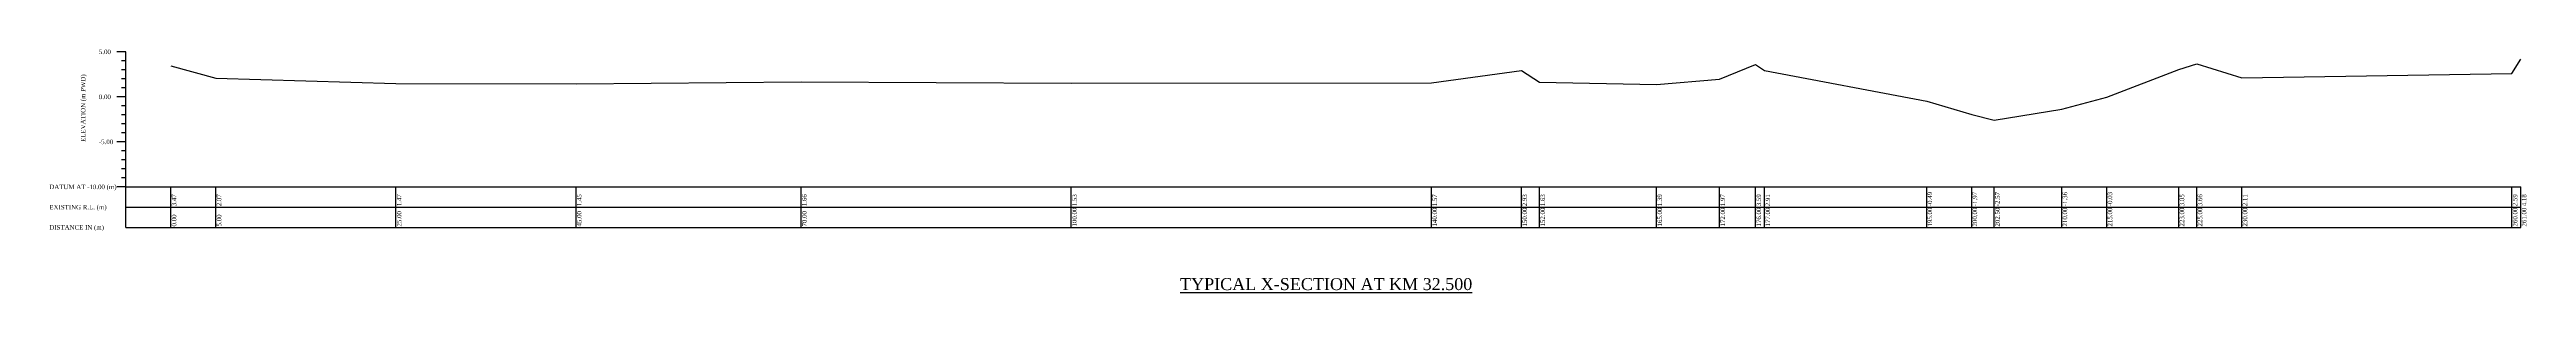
# Model space of a CAD drawing. Header units: metres. Extents: x -148477 to 168932, y -55673 to -2736.
# Drawn here: x -15846.1 to -15571.1, y -8388.1 to -8361.1 of the extents above; entities that cross this region are included whole.
import ezdxf

# ---------------------------------------------------------------- set-up
doc = ezdxf.new("R2010")
doc.units = ezdxf.units.M
doc.styles.add('liza', font='times.ttf', dxfattribs={"height": 2})
doc.styles.get("Standard").update_dxf_attribs({"font": 'times.ttf'})

msp = doc.modelspace()

# ---------------------------------------------------------------- linework, layer by layer
at = {"linetype": 'Continuous', "lineweight": -3, "ltscale": 0.5}
for p, q in [((-15837.6678, -8361.4062), (-15838.6678, -8361.4062)), ((-15837.6678, -8362.4062), (-15838.1678, -8362.4062)), ((-15837.6678, -8380.9062), (-15837.6678, -8361.4062)), ((-15837.6678, -8363.4062), (-15838.1678, -8363.4062)), ((-15837.6678, -8364.4062), (-15838.1678, -8364.4062)), ((-15837.6678, -8365.4062), (-15838.1678, -8365.4062)), ((-15837.6678, -8366.4062), (-15838.6678, -8366.4062)), ((-15837.6678, -8367.4062), (-15838.1678, -8367.4062)), ((-15837.6678, -8368.4062), (-15838.1678, -8368.4062)), ((-15837.6678, -8369.4062), (-15838.1678, -8369.4062)), ((-15837.6678, -8370.4062), (-15838.1678, -8370.4062)), ((-15837.6678, -8371.4062), (-15838.6678, -8371.4062)), ((-15837.6678, -8372.4062), (-15838.1678, -8372.4062)), ((-15837.6678, -8373.4062), (-15838.1678, -8373.4062)), ((-15837.6678, -8376.4062), (-15838.6678, -8376.4062)), ((-15837.6678, -8374.4062), (-15838.1678, -8374.4062)), ((-15837.6678, -8375.4062), (-15838.1678, -8375.4062)), ((-15837.6678, -8376.4062), (-15571.6678, -8376.4062)), ((-15832.6678, -8380.9062), (-15832.6678, -8376.4062)), ((-15827.6678, -8380.9062), (-15827.6678, -8376.4062)), ((-15807.6678, -8380.9062), (-15807.6678, -8376.4062)), ((-15787.6678, -8380.9062), (-15787.6678, -8376.4062)), ((-15762.6678, -8380.9062), (-15762.6678, -8376.4062)), ((-15732.6678, -8380.9062), (-15732.6678, -8376.4062)), ((-15692.6678, -8380.9062), (-15692.6678, -8376.4062)), ((-15682.6678, -8380.9062), (-15682.6678, -8376.4062)), ((-15680.6678, -8380.9062), (-15680.6678, -8376.4062)), ((-15667.6678, -8380.9062), (-15667.6678, -8376.4062)), ((-15660.6678, -8380.9062), (-15660.6678, -8376.4062)), ((-15656.6678, -8380.9062), (-15656.6678, -8376.4062)), ((-15655.6678, -8380.9062), (-15655.6678, -8376.4062)), ((-15637.6678, -8380.9062), (-15637.6678, -8376.4062)), ((-15632.6678, -8380.9062), (-15632.6678, -8376.4062)), ((-15630.1678, -8380.9062), (-15630.1678, -8376.4062)), ((-15622.6678, -8380.9062), (-15622.6678, -8376.4062)), ((-15617.6678, -8380.9062), (-15617.6678, -8376.4062)), ((-15609.6678, -8380.9062), (-15609.6678, -8376.4062)), ((-15607.6678, -8380.9062), (-15607.6678, -8376.4062)), ((-15602.6678, -8380.9062), (-15602.6678, -8376.4062)), ((-15572.6678, -8380.9062), (-15572.6678, -8376.4062)), ((-15571.6678, -8380.9062), (-15571.6678, -8376.4062)), ((-15837.6678, -8378.6562), (-15571.6678, -8378.6562)), ((-15837.6678, -8380.9062), (-15571.6678, -8380.9062))]:
    msp.add_line(p, q, dxfattribs=at)
msp.add_lwpolyline([(-15832.6678, -8362.9412), (-15827.6678, -8364.3312), (-15807.6678, -8364.9312), (-15787.6678, -8364.9612), (-15762.6678, -8364.7512), (-15732.6678, -8364.8712), (-15692.6678, -8364.8312), (-15682.6678, -8363.4812), (-15680.6678, -8364.7812), (-15667.6678, -8365.0212), (-15660.6678, -8364.4312), (-15656.6678, -8362.8212), (-15655.6678, -8363.4912), (-15637.6678, -8366.8912), (-15632.6678, -8368.3712), (-15630.1678, -8368.9812), (-15622.6678, -8367.7612), (-15617.6678, -8366.4312), (-15609.6678, -8363.3512), (-15607.6678, -8362.7512), (-15602.6678, -8364.3012), (-15572.6678, -8363.8212), (-15571.6678, -8362.2312)], dxfattribs=at)

# ---------------------------------------------------------------- texts
at = {"linetype": 'Continuous', "lineweight": -3, "ltscale": 0.5, "char_height": 0.5, "attachment_point": 1, "style": 'liza'}
for s, insert, width in [('5.00', (-15840.6678, -8361.1562), 2), ('0.00', (-15840.6678, -8366.1562), 2), ('-5.00', (-15840.6678, -8371.1562), 2), ('DATUM AT -10.00 (m)', (-15846.1678, -8376.1562), 7.5), ('EXISTING R.L. (m)', (-15846.1678, -8378.4062), 7.5), ('DISTANCE IN (m)', (-15846.1678, -8380.6562), 7.5)]:
    msp.add_mtext(s, dxfattribs=dict(at, insert=insert, width=width))
at = {"linetype": 'Continuous', "lineweight": -3, "ltscale": 0.5, "char_height": 0.5, "attachment_point": 1, "rotation": 90, "style": 'liza'}
for s, insert, width in [('ELEVATION (m PWD)', (-15842.6678, -8371.4062), 10), ('3.47', (-15832.5678, -8378.5562), 2.15), ('2.07', (-15827.5678, -8378.5562), 2.15), ('25.00', (-15807.5678, -8380.8062), 2.15), ('1.47', (-15807.5678, -8378.5562), 2.15), ('45.00', (-15787.5678, -8380.8062), 2.15), ('1.45', (-15787.5678, -8378.5562), 2.15), ('70.00', (-15762.5678, -8380.8062), 2.15), ('1.66', (-15762.5678, -8378.5562), 2.15), ('100.00', (-15732.5678, -8380.8062), 2.15), ('1.53', (-15732.5678, -8378.5562), 2.15), ('140.00', (-15692.5678, -8380.8062), 2.15), ('1.57', (-15692.5678, -8378.5562), 2.15), ('150.00', (-15682.5678, -8380.8062), 2.15), ('2.93', (-15682.5678, -8378.5562), 2.15), ('152.00', (-15680.5678, -8380.8062), 2.15), ('1.63', (-15680.5678, -8378.5562), 2.15), ('165.00', (-15667.5678, -8380.8062), 2.15), ('1.39', (-15667.5678, -8378.5562), 2.15), ('172.00', (-15660.5678, -8380.8062), 2.15), ('1.97', (-15660.5678, -8378.5562), 2.15), ('176.00', (-15656.5678, -8380.8062), 2.15), ('3.59', (-15656.5678, -8378.5562), 2.15), ('177.00', (-15655.5678, -8380.8062), 2.15), ('2.91', (-15655.5678, -8378.5562), 2.15), ('-0.49', (-15637.5678, -8378.5562), 2.15), ('195.00', (-15637.5678, -8380.8062), 2.15), ('200.00', (-15632.5678, -8380.8062), 2.15), ('-1.97', (-15632.5678, -8378.5562), 2.15), ('202.50', (-15630.0678, -8380.8062), 2.15), ('-2.57', (-15630.0678, -8378.5562), 2.15), ('210.00', (-15622.5678, -8380.8062), 2.15), ('-1.36', (-15622.5678, -8378.5562), 2.15), ('-0.03', (-15617.5678, -8378.5562), 2.15), ('215.00', (-15617.5678, -8380.8062), 2.15), ('3.05', (-15609.5678, -8378.5562), 2.15), ('223.00', (-15609.5678, -8380.8062), 2.15), ('225.00', (-15607.5678, -8380.8062), 2.15), ('3.66', (-15607.5678, -8378.5562), 2.15), ('230.00', (-15602.5678, -8380.8062), 2.15), ('2.11', (-15602.5678, -8378.5562), 2.15), ('260.00', (-15572.5678, -8380.8062), 2.15), ('2.59', (-15572.5678, -8378.5562), 2.15), ('4.18', (-15571.5678, -8378.5562), 2.15), ('261.00', (-15571.5678, -8380.8062), 2.15), ('0.00', (-15832.5678, -8380.8062), 2.15), ('5.00', (-15827.5678, -8380.8062), 2.15)]:
    msp.add_mtext(s, dxfattribs=dict(at, insert=insert, width=width))
at = {"color": 0, "linetype": 'ByBlock', "lineweight": 30, "insert": (-15720.5892, -8386.5411), "char_height": 1.326841, "width": 81.781813, "attachment_point": 1}
msp.add_mtext('{\\LTYPICAL X-SECTION AT KM 32.500}', dxfattribs=at)

doc.saveas('drawing.dxf')
